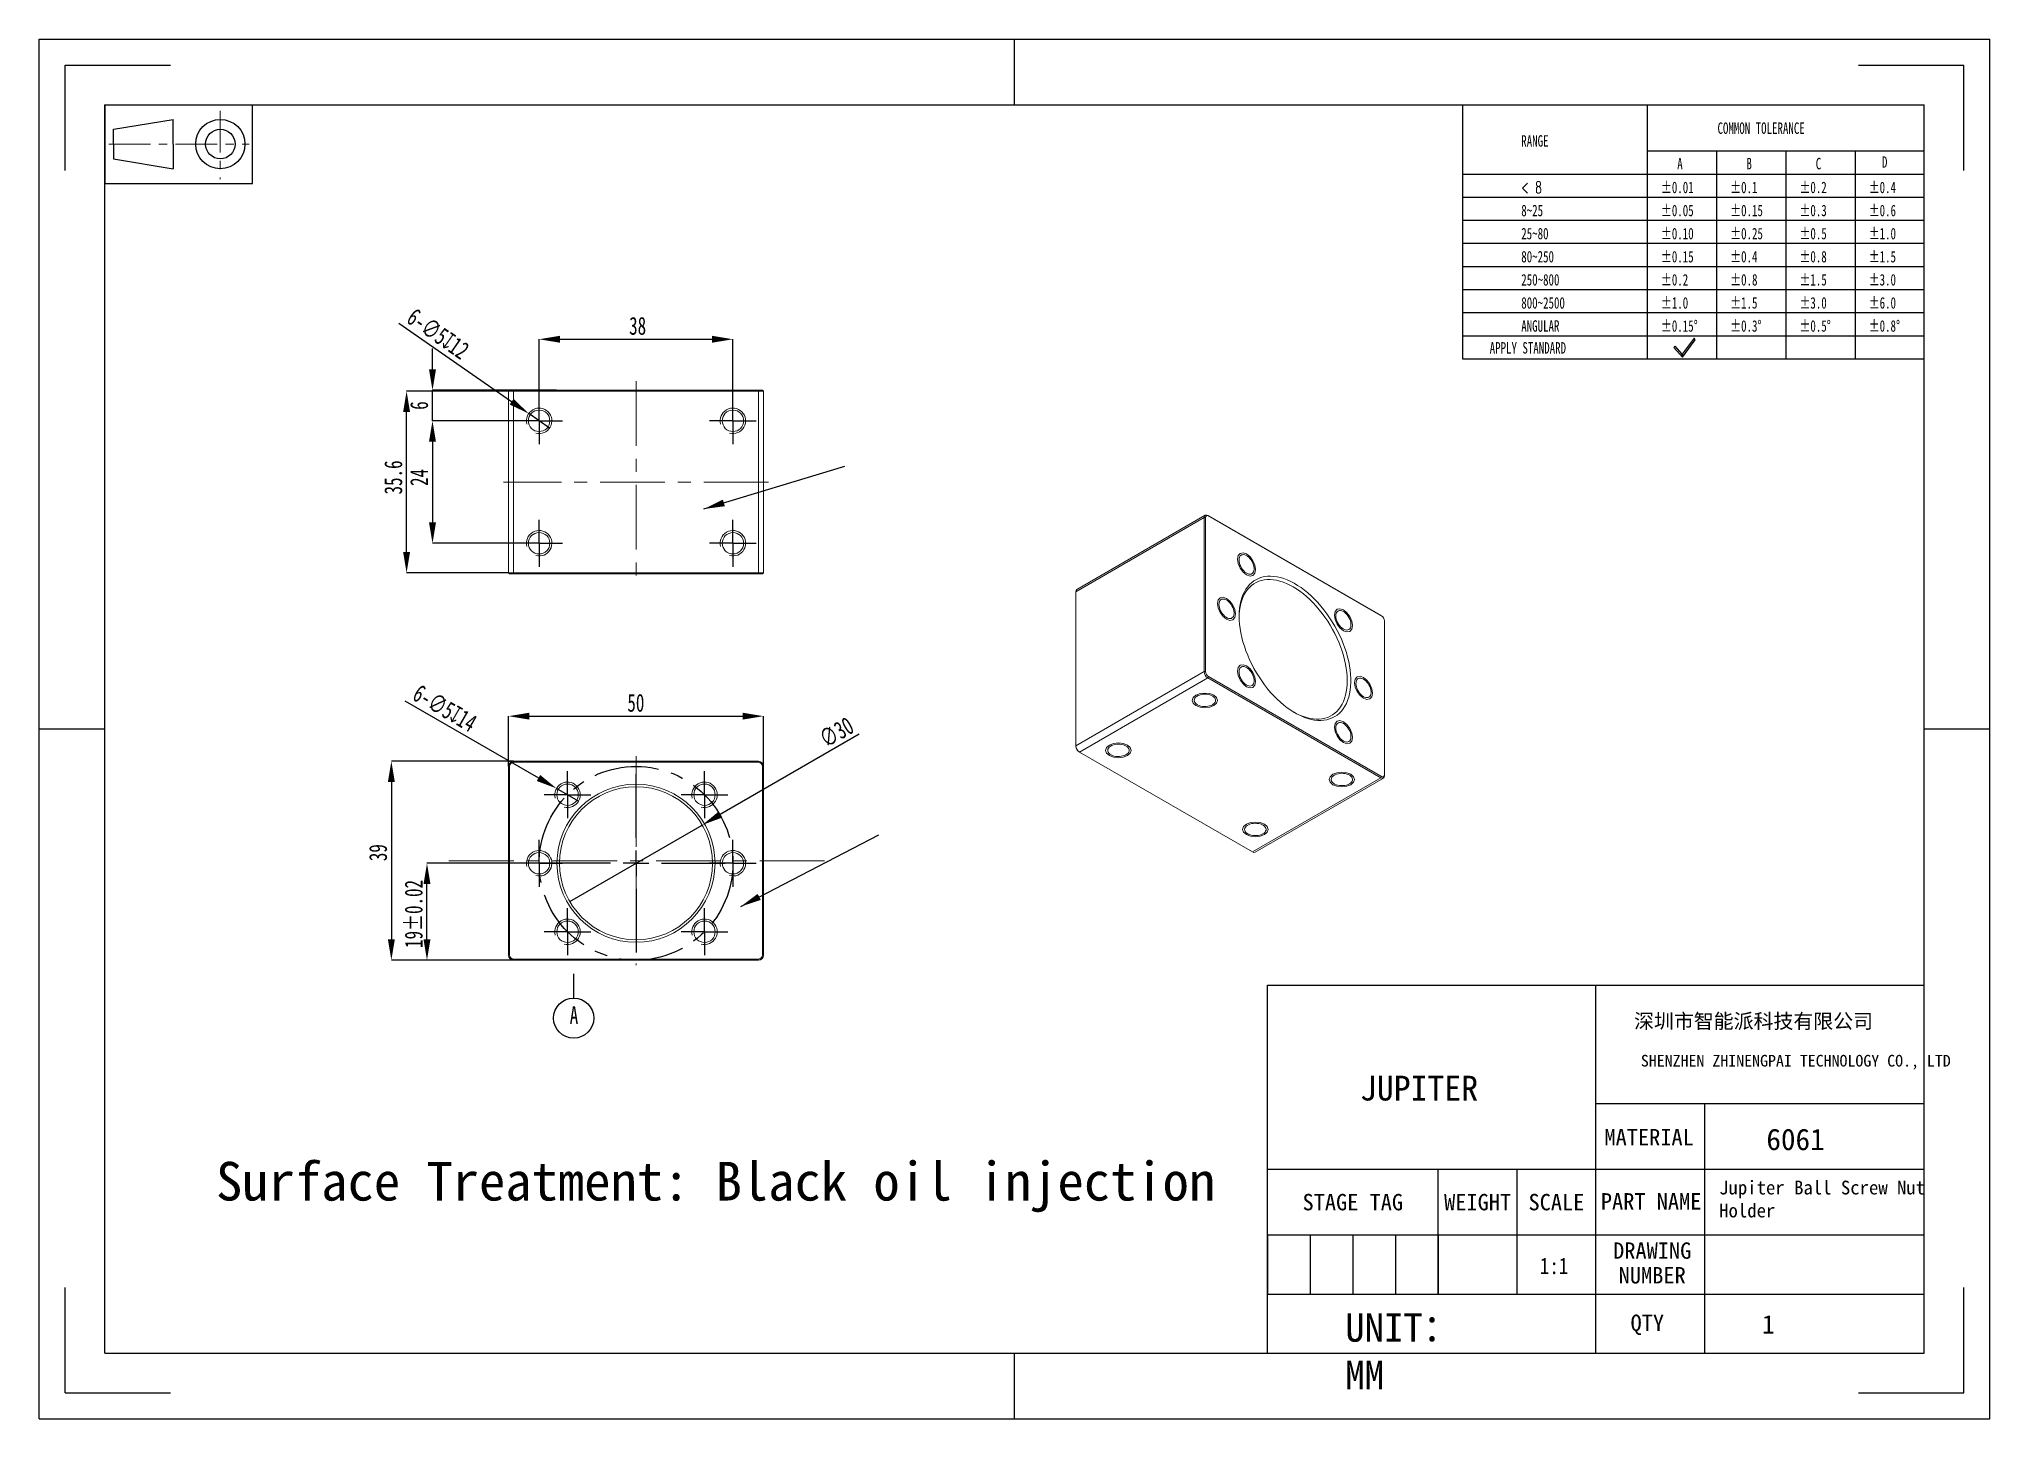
# Model space of a CAD drawing. Header units: millimetres. Extents: x 0 to 383, y 0 to 271.
import ezdxf

# ---------------------------------------------------------------- set-up
doc = ezdxf.new("R2010")
doc.units = ezdxf.units.MM
doc.header["$PDSIZE"] = -1
doc.linetypes.add('CENTER', pattern=[10.16, 6.35, -1.27, 1.27, -1.27])
doc.linetypes.add('CENTERX2', pattern=[20.32, 12.7, -2.54, 2.54, -2.54])
doc.layers.add('DEFAULT_1', color=7, linetype='CENTER', lineweight=18)
doc.layers.add('尺寸线层', color=3, linetype='Continuous', lineweight=18)
doc.layers.add('图框', color=7, linetype='Continuous')
doc.layers.add('细实线层', color=1, linetype='Continuous')
doc.styles.add('SLDTEXTSTYLE4', font='TXT', dxfattribs={"width": 0.7})
doc.styles.add('SLDTEXTSTYLE5', font='TXT', dxfattribs={"width": 0.642857, "bigfont": 'bigfont'})
doc.styles.add('TEXTSTYLE_2', font='')
doc.styles.add('TEXTSTYLE_3', font='')
doc.styles.get('TEXTSTYLE_2').set_extended_font_data('宋体')
doc.styles.get('TEXTSTYLE_3').set_extended_font_data('宋体')
doc.dimstyles.new('SLDDIMSTYLE0', dxfattribs={"dimtxt": 3.5, "dimasz": 4.08, "dimexe": 0, "dimexo": 0.0625, "dimgap": 0.875, "dimtad": 2, "dimdec": 1, "dimrnd": 1e-09, "dimzin": 12, "dimdsep": 46, "dimtxsty": 'SLDTEXTSTYLE4', "dimsah": 1, "dimcen": 0.09, "dimadec": 0, "dimazin": 3, "dimtfac": 1, "dimtdec": 1, "dimtofl": 0, "dimtmove": 0, "dimatfit": 3, "dimfxl": 1, "dimfrac": 2, "dimtolj": 1, "dimtzin": 12, "dimarcsym": 0})
doc.dimstyles.new('SLDDIMSTYLE1', dxfattribs={"dimtxt": 3.5, "dimasz": 4.08, "dimexe": 0, "dimexo": 0.0625, "dimgap": 0.875, "dimtad": 2, "dimrnd": 1e-09, "dimzin": 12, "dimdsep": 46, "dimtxsty": 'SLDTEXTSTYLE4', "dimsah": 1, "dimcen": 0.09, "dimadec": 0, "dimazin": 3, "dimtol": 1, "dimtp": 0.02, "dimtm": 0.02, "dimtfac": 1, "dimtmove": 0, "dimatfit": 0, "dimfxl": 1, "dimfrac": 2, "dimtolj": 1, "dimarcsym": 0})
doc.dimstyles.new('SLDDIMSTYLE2', dxfattribs={"dimtxt": 3.5, "dimasz": 4.08, "dimexe": 0, "dimexo": 0.0625, "dimgap": 0.875, "dimtad": 2, "dimdec": 1, "dimrnd": 1e-09, "dimzin": 12, "dimdsep": 46, "dimtxsty": 'SLDTEXTSTYLE4', "dimblk1": 'NONE', "dimsah": 1, "dimcen": 0, "dimadec": 0, "dimazin": 3, "dimtfac": 1, "dimtdec": 1, "dimtmove": 0, "dimatfit": 3, "dimldrblk": 'NONE', "dimfxl": 1, "dimfrac": 2, "dimtolj": 1, "dimtzin": 12, "dimarcsym": 0})
doc.dimstyles.new('SLDDIMSTYLE3', dxfattribs={"dimtxt": 3.5, "dimasz": 4.08, "dimexe": 0, "dimexo": 0.0625, "dimgap": 0.875, "dimtad": 2, "dimdec": 1, "dimrnd": 1e-09, "dimzin": 12, "dimdsep": 46, "dimtxsty": 'SLDTEXTSTYLE4', "dimblk1": 'NONE', "dimsah": 1, "dimcen": 0, "dimadec": 0, "dimazin": 3, "dimtfac": 1, "dimtdec": 1, "dimtmove": 0, "dimatfit": 3, "dimldrblk": 'NONE', "dimfxl": 1, "dimfrac": 2, "dimtolj": 1, "dimtzin": 12, "dimarcsym": 0})
doc.dimstyles.new('SLDDIMSTYLE5', dxfattribs={"dimtxt": 0.18, "dimasz": 4.08, "dimexe": 0, "dimexo": 0.0625, "dimgap": 0, "dimtad": 0, "dimtih": 1, "dimtoh": 1, "dimdec": 0, "dimrnd": 1e-09, "dimzin": 0, "dimdsep": 46, "dimtxsty": 'Standard', "dimsah": 1, "dimcen": 0.09, "dimadec": 0, "dimazin": 0, "dimtfac": 4.08, "dimtdec": 0, "dimtofl": 0, "dimtmove": 0, "dimatfit": 3, "dimfxl": 1, "dimfrac": 2, "dimtolj": 1, "dimtzin": 0, "dimarcsym": 0})
doc.dimstyles.new('SLDDIMSTYLE6', dxfattribs={"dimtxt": 3.5, "dimasz": 4.08, "dimexe": 0, "dimexo": 0.0625, "dimgap": 0.875, "dimtad": 2, "dimdec": 1, "dimrnd": 1e-09, "dimzin": 12, "dimdsep": 46, "dimtxsty": 'SLDTEXTSTYLE4', "dimsah": 1, "dimcen": 0.09, "dimadec": 0, "dimazin": 3, "dimtfac": 1, "dimtdec": 1, "dimtmove": 0, "dimatfit": 0, "dimfxl": 1, "dimfrac": 2, "dimtolj": 1, "dimtzin": 12, "dimarcsym": 0})

msp = doc.modelspace()

# ---------------------------------------------------------------- texts
at = {"attachment_point": 1}
for s, insert, char_height, width, style in [('COMMON TOLERANCE', (329.397, 254.223), 2.24599, 73.94176, 'SLDTEXTSTYLE4'), ('RANGE', (290.905, 251.722), 2.246, 22.05942, 'SLDTEXTSTYLE4'), ('A', (321.498, 247.278), 2.246, 3.245, 'SLDTEXTSTYLE4'), ('B', (335.084, 247.278), 2.246, 3.19312, 'SLDTEXTSTYLE4'), ('C', (348.67, 247.278), 2.246, 3.23085, 'SLDTEXTSTYLE4'), ('D', (361.654, 247.583), 2.246, 3.19312, 'SLDTEXTSTYLE4'), ('< 8', (290.905, 242.609), 2.246, 10.7794, 'SLDTEXTSTYLE5'), ('%%P0.01', (318.302, 242.609), 2.246, 15.72506, 'SLDTEXTSTYLE4'), ('%%P0.1', (331.888, 242.609), 2.246, 11.79144, 'SLDTEXTSTYLE4'), ('%%P0.2', (345.474, 242.609), 2.246, 13.41394, 'SLDTEXTSTYLE4'), ('%%P0.4', (359.06, 242.609), 2.246, 13.36206, 'SLDTEXTSTYLE4'), ('8~25', (290.905, 238.08), 2.246, 17.39473, 'SLDTEXTSTYLE4'), ('%%P0.05', (318.302, 238.08), 2.246, 17.34757, 'SLDTEXTSTYLE4'), ('%%P0.15', (331.888, 238.08), 2.246, 16.5599, 'SLDTEXTSTYLE4'), ('%%P0.3', (345.474, 238.08), 2.246, 13.41394, 'SLDTEXTSTYLE4'), ('%%P0.6', (359.06, 238.08), 2.246, 13.41394, 'SLDTEXTSTYLE4'), ('25~80', (290.905, 233.551), 2.246, 21.32836, 'SLDTEXTSTYLE4'), ('%%P0.10', (318.302, 233.551), 2.246, 15.77695, 'SLDTEXTSTYLE4'), ('%%P0.25', (331.888, 233.551), 2.246, 18.13052, 'SLDTEXTSTYLE4'), ('%%P0.5', (345.474, 233.551), 2.246, 13.41394, 'SLDTEXTSTYLE4'), ('%%P1.0', (359.06, 233.551), 2.246, 11.84332, 'SLDTEXTSTYLE4'), ('80~250', (290.905, 229.023), 2.246, 25.26198, 'SLDTEXTSTYLE4'), ('%%P0.15', (318.302, 229.023), 2.246, 16.5599, 'SLDTEXTSTYLE4'), ('%%P0.4', (331.888, 229.023), 2.246, 13.36206, 'SLDTEXTSTYLE4'), ('%%P0.8', (345.474, 229.023), 2.246, 13.41394, 'SLDTEXTSTYLE4'), ('%%P1.5', (359.06, 229.023), 2.246, 12.62627, 'SLDTEXTSTYLE4'), ('250~800', (290.905, 224.494), 2.246, 29.1956, 'SLDTEXTSTYLE4'), ('%%P0.2', (318.302, 224.494), 2.246, 13.41394, 'SLDTEXTSTYLE4'), ('%%P0.8', (331.888, 224.494), 2.246, 13.41394, 'SLDTEXTSTYLE4'), ('%%P1.5', (345.474, 224.494), 2.246, 12.62627, 'SLDTEXTSTYLE4'), ('%%P3.0', (359.06, 224.494), 2.246, 13.41394, 'SLDTEXTSTYLE4'), ('800~2500', (290.905, 219.966), 2.246, 33.12923, 'SLDTEXTSTYLE4'), ('%%P1.0', (318.302, 219.966), 2.246, 11.84332, 'SLDTEXTSTYLE4'), ('%%P1.5', (331.888, 219.966), 2.246, 12.62627, 'SLDTEXTSTYLE4'), ('%%P3.0', (345.474, 219.966), 2.246, 13.41394, 'SLDTEXTSTYLE4'), ('%%P6.0', (359.06, 219.966), 2.246, 13.41394, 'SLDTEXTSTYLE4'), ('ANGULAR', (290.905, 215.437), 2.246, 31.54446, 'SLDTEXTSTYLE4'), ('%%P0.15%%D', (318.302, 215.437), 2.246, 19.72472, 'SLDTEXTSTYLE4'), ('%%P0.3%%D', (331.888, 215.437), 2.246, 16.57876, 'SLDTEXTSTYLE4'), ('%%P0.5%%D', (345.474, 215.437), 2.246, 16.57876, 'SLDTEXTSTYLE4'), ('%%P0.8%%D', (359.06, 215.437), 2.246, 16.57876, 'SLDTEXTSTYLE4'), ('APPLY STANDARD', (284.712, 211.139), 2.24599, 64.56049, 'SLDTEXTSTYLE4')]:
    msp.add_mtext(s, dxfattribs=dict(at, insert=insert, char_height=char_height, width=width, style=style))
at = {"color": 7, "linetype": 'Continuous', "insert": (336.471, 79.437), "char_height": 2.86391, "width": 67.94821, "attachment_point": 2, "style": 'TEXTSTYLE_2'}
msp.add_mtext('深圳市智能派科技有限公司', dxfattribs=at)
at = {"color": 7, "linetype": 'Continuous', "attachment_point": 2, "line_spacing_factor": 0.9, "style": 'TEXTSTYLE_3'}
for s, insert, char_height, width in [('MATERIAL\\P ', (315.985, 56.855), 3.2212, 46.56486), ('STAGE TAG ', (257.86, 44.123), 3.2212, 38.95697), ('WEIGHT', (282.341, 44.123), 3.2212, 14.15588), ('SCALE', (297.803, 44.123), 3.2212, 14.15588), ('PART NAME', (316.378, 44.27), 3.2212, 26.98848), ('DRAWING NUMBER', (316.592, 34.615), 3.22125, 26.98848), ('QTY', (315.628, 20.463), 3.2212, 35.95561)]:
    msp.add_mtext(s, dxfattribs=dict(at, insert=insert, char_height=char_height, width=width))
at = {"insert": (294.56, 28.344), "char_height": 3.22125, "width": 7.72133, "attachment_point": 7}
msp.add_mtext('{\\W0.85;1:1}', dxfattribs=at)
at = {"layer": '尺寸线层', "attachment_point": 1}
for s, insert, char_height, width in [('SHENZHEN ZHINENGPAI TECHNOLOGY CO., LTD', (314.364, 71.383), 2.29113, 64.82652), ('JUPITER', (259.262, 67.301), 4.8671, 39.72038), ('6061', (338.987, 56.913), 4.2, 10.2), ('Surface Treatment: Black oil injection ', (34.889, 50.405), 7.58124, 206.37434), ('UNIT：MM', (256.376, 20.736), 5.5885, 21.66224)]:
    msp.add_mtext(s, dxfattribs=dict(at, insert=insert, char_height=char_height, width=width))
at = {"layer": '尺寸线层', "linetype": 'CENTERX2', "insert": (329.722, 46.718), "char_height": 3.6, "width": 45.60353, "attachment_point": 1}
msp.add_mtext('{\\H0.75x;Jupiter Ball Screw Nut Holder}', dxfattribs=at)
at = {"layer": '尺寸线层', "ltscale": 0.2, "insert": (338.124, 20.353), "char_height": 3.65, "width": 21.89288, "attachment_point": 1}
msp.add_mtext('1\\P\\P', dxfattribs=at)

# ---------------------------------------------------------------- blocks, each defined once
blk = doc.blocks.new('_D')
at = {"layer": 'Defpoints', "color": 0, "transparency": 16777216}
for p in [(142.26, 137.8), (92.26, 127.96), (142.26, 127.96)]:
    blk.add_point(p, dxfattribs=at)
at = {"layer": '图框', "color": 0, "lineweight": -2, "transparency": 16777216}
for p, q in [((92.26, 128.02), (92.26, 137.8)), ((96.34, 137.8), (138.18, 137.8)), ((142.26, 128.02), (142.26, 137.8))]:
    blk.add_line(p, q, dxfattribs=at)
at = {"layer": '图框', "color": 0, "transparency": 16777216}
for points in [[(96.34, 138.48), (96.34, 137.12), (92.26, 137.8)], [(138.18, 138.48), (138.18, 137.12), (142.26, 137.8)]]:
    blk.add_solid(points, dxfattribs=at)
at = {"layer": '图框', "color": 0, "transparency": 16777216, "insert": (117.23, 142.18), "char_height": 3.5, "attachment_point": 2, "style": 'SLDTEXTSTYLE4'}
blk.add_mtext('\\A1;50', dxfattribs=at)
blk = doc.blocks.new('_D_1')
at = {"layer": 'Defpoints', "color": 0, "transparency": 16777216}
for p in [(93.26, 128.96), (69.27, 89.96), (93.26, 89.96)]:
    blk.add_point(p, dxfattribs=at)
at = {"layer": '图框', "color": 0, "lineweight": -2, "transparency": 16777216}
for p, q in [((93.2, 128.96), (69.27, 128.96)), ((69.27, 124.88), (69.27, 94.04)), ((93.2, 89.96), (69.27, 89.96))]:
    blk.add_line(p, q, dxfattribs=at)
at = {"layer": '图框', "color": 0, "transparency": 16777216}
for points in [[(68.59, 124.88), (69.95, 124.88), (69.27, 128.96)], [(68.59, 94.04), (69.95, 94.04), (69.27, 89.96)]]:
    blk.add_solid(points, dxfattribs=at)
at = {"layer": '图框', "color": 0, "transparency": 16777216, "insert": (64.9, 111.04), "char_height": 3.5, "attachment_point": 2, "rotation": 90, "style": 'SLDTEXTSTYLE4'}
blk.add_mtext('\\A1;39', dxfattribs=at)
blk = doc.blocks.new('_D_2')
at = {"layer": 'Defpoints', "color": 0, "transparency": 16777216}
for p in [(76.26, 108.96), (99.76, 108.96), (93.26, 89.96)]:
    blk.add_point(p, dxfattribs=at)
at = {"layer": '细实线层', "color": 0, "lineweight": -2, "transparency": 16777216}
for p, q in [((99.7, 108.96), (76.26, 108.96)), ((76.26, 94.04), (76.26, 104.88)), ((93.2, 89.96), (76.26, 89.96))]:
    blk.add_line(p, q, dxfattribs=at)
at = {"layer": '细实线层', "color": 0, "transparency": 16777216}
for points in [[(75.58, 104.88), (76.94, 104.88), (76.26, 108.96)], [(75.58, 94.04), (76.94, 94.04), (76.26, 89.96)]]:
    blk.add_solid(points, dxfattribs=at)
at = {"layer": '细实线层', "color": 0, "transparency": 16777216, "insert": (71.89, 99.02), "char_height": 3.5, "attachment_point": 2, "rotation": 90, "style": 'SLDTEXTSTYLE4'}
blk.add_mtext('\\A1;19±0.02', dxfattribs=at)
blk = doc.blocks.new('_D_3')
at = {"layer": 'Defpoints', "color": 0, "transparency": 16777216}
for p in [(101.66, 123.64), (105.99, 121.14)]:
    blk.add_point(p, dxfattribs=at)
at = {"layer": '图框', "color": 0, "lineweight": -2, "transparency": 16777216}
for p, q in [((71.92, 140.81), (98.13, 125.68)), ((105.99, 121.14), (101.66, 123.64))]:
    blk.add_line(p, q, dxfattribs=at)
at = {"layer": '图框', "color": 0, "transparency": 16777216}
blk.add_solid([(98.47, 126.27), (97.79, 125.09), (101.66, 123.64)], dxfattribs=at)
at = {"layer": '图框', "color": 0, "transparency": 16777216, "insert": (74.91, 144.22), "char_height": 3.5, "attachment_point": 1, "rotation": 330, "style": 'SLDTEXTSTYLE4'}
blk.add_mtext('\\A1;6-∅5{\\fGDT;x}14', dxfattribs=at)
blk = doc.blocks.new('_NONE')
blk = doc.blocks.new('_D_4')
at = {"layer": 'Defpoints', "color": 0, "transparency": 16777216}
for p in [(130.25, 116.46), (104.27, 101.46)]:
    blk.add_point(p, dxfattribs=at)
at = {"layer": '图框', "color": 0, "lineweight": -2, "transparency": 16777216}
for p, q in [((161.06, 134.24), (133.79, 118.5)), ((104.27, 101.46), (130.25, 116.46))]:
    blk.add_line(p, q, dxfattribs=at)
at = {"layer": '图框', "color": 0, "transparency": 16777216}
blk.add_solid([(133.45, 119.08), (134.13, 117.91), (130.25, 116.46)], dxfattribs=at)
at = {"layer": '图框', "color": 0, "transparency": 16777216, "insert": (152.81, 134.53), "char_height": 3.5, "attachment_point": 1, "rotation": 30, "style": 'SLDTEXTSTYLE4'}
blk.add_mtext('\\A1;∅30', dxfattribs=at)
blk = doc.blocks.new('SW_CENTERMARKSYMBOL_0')
at = {"layer": '图框', "color": 0}
for p, q in [((0, 5), (0, 17.5)), ((-5, 0), (-17.5, 0)), ((0, 0), (-2.5, 0)), ((0, 0), (0, 2.5)), ((0, 0), (0, -2.5)), ((0, 0), (2.5, 0)), ((5, 0), (17.5, 0)), ((0, -5), (0, -17.5))]:
    blk.add_line(p, q, dxfattribs=at)
blk = doc.blocks.new('SW_CENTERMARKSYMBOL_1')
at = {"layer": '图框', "color": 0}
for p, q in [((0, 2.5), (0, 4.6)), ((-2.5, 0), (-4.6, 0)), ((0, 0), (-2.5, 0)), ((0, 0), (0, 2.5)), ((0, 0), (0, -2.5)), ((0, 0), (2.5, 0)), ((2.5, 0), (4.6, 0)), ((0, -2.5), (0, -4.6))]:
    blk.add_line(p, q, dxfattribs=at)
blk = doc.blocks.new('SW_CENTERMARKSYMBOL_2')
at = {"layer": '图框', "color": 0}
for p, q in [((0, 2.5), (0, 4.6)), ((-2.5, 0), (-4.6, 0)), ((0, 0), (-2.5, 0)), ((0, 0), (0, 2.5)), ((0, 0), (0, -2.5)), ((0, 0), (2.5, 0)), ((2.5, 0), (4.6, 0)), ((0, -2.5), (0, -4.6))]:
    blk.add_line(p, q, dxfattribs=at)
blk = doc.blocks.new('SW_CENTERMARKSYMBOL_3')
at = {"layer": '图框', "color": 0}
for p, q in [((0, 2.5), (0, 4.6)), ((-2.5, 0), (-4.6, 0)), ((0, 0), (-2.5, 0)), ((0, 0), (0, 2.5)), ((0, 0), (0, -2.5)), ((0, 0), (2.5, 0)), ((2.5, 0), (4.6, 0)), ((0, -2.5), (0, -4.6))]:
    blk.add_line(p, q, dxfattribs=at)
blk = doc.blocks.new('SW_CENTERMARKSYMBOL_4')
at = {"layer": '图框', "color": 0}
for p, q in [((0, 2.5), (0, 4.6)), ((-2.5, 0), (-4.6, 0)), ((0, 0), (-2.5, 0)), ((0, 0), (0, 2.5)), ((0, 0), (0, -2.5)), ((0, 0), (2.5, 0)), ((2.5, 0), (4.6, 0)), ((0, -2.5), (0, -4.6))]:
    blk.add_line(p, q, dxfattribs=at)
blk = doc.blocks.new('SW_CENTERMARKSYMBOL_5')
at = {"layer": '图框', "color": 0}
for p, q in [((0, 2.5), (0, 4.6)), ((-2.5, 0), (-4.6, 0)), ((0, 0), (-2.5, 0)), ((0, 0), (0, 2.5)), ((0, 0), (0, -2.5)), ((0, 0), (2.5, 0)), ((2.5, 0), (4.6, 0)), ((0, -2.5), (0, -4.6))]:
    blk.add_line(p, q, dxfattribs=at)
blk = doc.blocks.new('SW_CENTERMARKSYMBOL_6')
at = {"layer": '图框', "color": 0}
for p, q in [((0, 2.5), (0, 4.6)), ((-2.5, 0), (-4.6, 0)), ((0, 0), (-2.5, 0)), ((0, 0), (0, 2.5)), ((0, 0), (0, -2.5)), ((0, 0), (2.5, 0)), ((2.5, 0), (4.6, 0)), ((0, -2.5), (0, -4.6))]:
    blk.add_line(p, q, dxfattribs=at)
blk = doc.blocks.new('SW_DATUMTAG_0')
at = {"layer": '图框', "color": 0}
blk.add_line((0.77, 10.83), (0.77, 6.1), dxfattribs=at)
blk.add_circle((0.77, 2.17), 3.94, dxfattribs=at)
at = {"layer": '图框', "color": 0, "insert": (0, 4.51), "char_height": 3.5, "attachment_point": 1, "style": 'SLDTEXTSTYLE4'}
blk.add_mtext('A', dxfattribs=at)
blk = doc.blocks.new('_D_5')
at = {"layer": 'Defpoints', "color": 0, "transparency": 16777216}
for p in [(72.26, 201.51), (92.26, 201.51), (92.26, 165.91)]:
    blk.add_point(p, dxfattribs=at)
at = {"layer": '图框', "color": 0, "lineweight": -2, "transparency": 16777216}
for p, q in [((92.2, 201.51), (72.26, 201.51)), ((72.26, 169.99), (72.26, 197.43)), ((92.2, 165.91), (72.26, 165.91))]:
    blk.add_line(p, q, dxfattribs=at)
at = {"layer": '图框', "color": 0, "transparency": 16777216}
for points in [[(71.58, 197.43), (72.94, 197.43), (72.26, 201.51)], [(71.58, 169.99), (72.94, 169.99), (72.26, 165.91)]]:
    blk.add_solid(points, dxfattribs=at)
at = {"layer": '图框', "color": 0, "transparency": 16777216, "insert": (67.89, 184.61), "char_height": 3.5, "attachment_point": 2, "rotation": 90, "style": 'SLDTEXTSTYLE4'}
blk.add_mtext('\\A1;35.6', dxfattribs=at)
blk = doc.blocks.new('_D_6')
at = {"layer": 'Defpoints', "color": 0, "transparency": 16777216}
for p in [(136.26, 211.71), (98.26, 195.71), (136.26, 195.71)]:
    blk.add_point(p, dxfattribs=at)
at = {"layer": '图框', "color": 0, "lineweight": -2, "transparency": 16777216}
for p, q in [((98.26, 195.78), (98.26, 211.71)), ((102.34, 211.71), (132.18, 211.71)), ((136.26, 195.78), (136.26, 211.71))]:
    blk.add_line(p, q, dxfattribs=at)
at = {"layer": '图框', "color": 0, "transparency": 16777216}
for points in [[(102.34, 212.39), (102.34, 211.03), (98.26, 211.71)], [(132.18, 212.39), (132.18, 211.03), (136.26, 211.71)]]:
    blk.add_solid(points, dxfattribs=at)
at = {"layer": '图框', "color": 0, "transparency": 16777216, "insert": (117.58, 216.09), "char_height": 3.5, "attachment_point": 2, "style": 'SLDTEXTSTYLE4'}
blk.add_mtext('\\A1;38', dxfattribs=at)
blk = doc.blocks.new('_D_7')
at = {"layer": 'Defpoints', "color": 0, "transparency": 16777216}
for p in [(98.26, 195.71), (77.34, 171.71), (98.26, 171.71)]:
    blk.add_point(p, dxfattribs=at)
at = {"layer": '图框', "color": 0, "lineweight": -2, "transparency": 16777216}
for p, q in [((98.2, 195.71), (77.34, 195.71)), ((77.34, 191.63), (77.34, 175.79)), ((98.2, 171.71), (77.34, 171.71))]:
    blk.add_line(p, q, dxfattribs=at)
at = {"layer": '图框', "color": 0, "transparency": 16777216}
for points in [[(76.66, 191.63), (78.02, 191.63), (77.34, 195.71)], [(76.66, 175.79), (78.02, 175.79), (77.34, 171.71)]]:
    blk.add_solid(points, dxfattribs=at)
at = {"layer": '图框', "color": 0, "transparency": 16777216, "insert": (72.96, 184.61), "char_height": 3.5, "attachment_point": 2, "rotation": 90, "style": 'SLDTEXTSTYLE4'}
blk.add_mtext('\\A1;24', dxfattribs=at)
blk = doc.blocks.new('_D_8')
at = {"layer": 'Defpoints', "color": 0, "transparency": 16777216}
for p in [(96.21, 197.14), (100.31, 194.28)]:
    blk.add_point(p, dxfattribs=at)
at = {"layer": '图框', "color": 0, "lineweight": -2, "transparency": 16777216}
for p, q in [((70.75, 214.89), (92.86, 199.48)), ((100.31, 194.28), (96.21, 197.14))]:
    blk.add_line(p, q, dxfattribs=at)
at = {"layer": '图框', "color": 0, "transparency": 16777216}
blk.add_solid([(93.25, 200.03), (92.47, 198.92), (96.21, 197.14)], dxfattribs=at)
at = {"layer": '图框', "color": 0, "transparency": 16777216, "insert": (74.01, 218.04), "char_height": 3.5, "attachment_point": 1, "rotation": 325.1302, "style": 'SLDTEXTSTYLE4'}
blk.add_mtext('\\A1;6-∅5{\\fGDT;x}12', dxfattribs=at)
blk = doc.blocks.new('_D_9')
at = {"layer": 'Defpoints', "color": 0, "transparency": 16777216}
for p in [(77.34, 201.71), (101.73, 201.71), (98.26, 195.71)]:
    blk.add_point(p, dxfattribs=at)
at = {"layer": '图框', "color": 0, "lineweight": -2, "transparency": 16777216}
for p, q in [((77.34, 205.79), (77.34, 209.87)), ((101.66, 201.71), (77.34, 201.71)), ((77.34, 195.71), (77.34, 201.71)), ((98.2, 195.71), (77.34, 195.71)), ((77.34, 191.63), (77.34, 187.55))]:
    blk.add_line(p, q, dxfattribs=at)
at = {"layer": '图框', "color": 0, "transparency": 16777216}
for points in [[(76.66, 205.79), (78.02, 205.79), (77.34, 201.71)], [(76.66, 191.63), (78.02, 191.63), (77.34, 195.71)]]:
    blk.add_solid(points, dxfattribs=at)
at = {"layer": '图框', "color": 0, "transparency": 16777216, "insert": (72.96, 198.71), "char_height": 3.5, "attachment_point": 2, "rotation": 90, "style": 'SLDTEXTSTYLE4'}
blk.add_mtext('\\A1;6', dxfattribs=at)
blk = doc.blocks.new('SW_CENTERMARKSYMBOL_7')
at = {"layer": '图框', "color": 0}
for p, q in [((0, 2.5), (0, 4.6)), ((-2.5, 0), (-4.6, 0)), ((0, 0), (-2.5, 0)), ((0, 0), (0, 2.5)), ((0, 0), (0, -2.5)), ((0, 0), (2.5, 0)), ((2.5, 0), (4.6, 0)), ((0, -2.5), (0, -4.6))]:
    blk.add_line(p, q, dxfattribs=at)
blk = doc.blocks.new('SW_CENTERMARKSYMBOL_8')
at = {"layer": '图框', "color": 0}
for p, q in [((0, 2.5), (0, 4.6)), ((-2.5, 0), (-4.6, 0)), ((0, 0), (-2.5, 0)), ((0, 0), (0, 2.5)), ((0, 0), (0, -2.5)), ((0, 0), (2.5, 0)), ((2.5, 0), (4.6, 0)), ((0, -2.5), (0, -4.6))]:
    blk.add_line(p, q, dxfattribs=at)
blk = doc.blocks.new('SW_CENTERMARKSYMBOL_9')
at = {"layer": '图框', "color": 0}
for p, q in [((0, 2.5), (0, 4.6)), ((-2.5, 0), (-4.6, 0)), ((0, 0), (-2.5, 0)), ((0, 0), (0, 2.5)), ((0, 0), (0, -2.5)), ((0, 0), (2.5, 0)), ((2.5, 0), (4.6, 0)), ((0, -2.5), (0, -4.6))]:
    blk.add_line(p, q, dxfattribs=at)
blk = doc.blocks.new('SW_CENTERMARKSYMBOL_10')
at = {"layer": '图框', "color": 0}
for p, q in [((0, 2.5), (0, 4.6)), ((-2.5, 0), (-4.6, 0)), ((0, 0), (-2.5, 0)), ((0, 0), (0, 2.5)), ((0, 0), (0, -2.5)), ((0, 0), (2.5, 0)), ((2.5, 0), (4.6, 0)), ((0, -2.5), (0, -4.6))]:
    blk.add_line(p, q, dxfattribs=at)
blk = doc.blocks.new('96_1')
at = {"color": 7, "linetype": 'Continuous'}
for p, q in [((-11.25, 6), (-11.25, -6)), ((11.25, -6), (11.25, 6)), ((-9.93, 2.25), (-0.82, 3.75)), ((-0.82, 0), (-0.82, 3.75)), ((-9.93, 0), (-9.93, 2.25)), ((-9.93, 0), (-9.93, -2.25)), ((-0.82, 0), (-0.82, -3.75)), ((-9.93, -2.25), (-0.82, -3.75)), ((-11.25, -6), (11.25, -6))]:
    blk.add_line(p, q, dxfattribs=at)
for radius in [3.75, 2.25]:
    blk.add_circle((6.34, 0), radius, dxfattribs=at)
at = {"layer": 'DEFAULT_1', "color": 1, "linetype": 'CENTER'}
for p, q in [((6.34, 5.05), (6.34, -5.36)), ((-10.64, 0), (10.74, 0))]:
    blk.add_line(p, q, dxfattribs=at)

# ---------------------------------------------------------------- dimensions: what is measured, and where the dimension line sits
at = {"layer": '图框', "color": 3}
for p1, p2, text, picture, middle in [((100.313, 194.284), (96.21, 197.143), '6-<>{\\fGDT;x}12', '_D_8', (78.03, 209.811)), ((105.992, 121.141), (101.661, 123.641), '6-<>{\\fGDT;x}14', '_D_3', (79.612, 136.371))]:
    dim = msp.add_diameter_dim_2p(p1=p1, p2=p2, text=text, dimstyle='SLDDIMSTYLE2', dxfattribs=at)
    dim.commit()
    dim.dimension.update_dxf_attribs({"geometry": picture, "text_midpoint": middle, "dimtype": 163})
dim = msp.add_linear_dim(base=(136.262, 211.713), p1=(98.262, 195.713), p2=(136.262, 195.713), dimstyle='SLDDIMSTYLE0', dxfattribs=at)
dim.commit()
dim.dimension.update_dxf_attribs({"geometry": '_D_6', "text_midpoint": (117.58, 211.713), "dimtype": 160})
for base, p1, p2, angle, dimstyle, picture, middle in [((77.338, 201.713), (98.262, 195.713), (101.727, 201.713), 90, 'SLDDIMSTYLE6', '_D_9', (77.338, 198.713)), ((72.263, 201.513), (92.262, 165.913), (92.262, 201.513), 90, 'SLDDIMSTYLE0', '_D_5', (72.263, 184.61)), ((77.338, 171.713), (98.262, 195.713), (98.262, 171.713), 90, 'SLDDIMSTYLE0', '_D_7', (77.338, 184.61)), ((142.262, 137.803), (92.262, 127.956), (142.262, 127.956), 0, 'SLDDIMSTYLE0', '_D', (117.233, 137.803)), ((69.272, 89.956), (93.262, 128.956), (93.262, 89.956), 90, 'SLDDIMSTYLE0', '_D_1', (69.272, 111.042))]:
    dim = msp.add_linear_dim(base=base, p1=p1, p2=p2, angle=angle, dimstyle=dimstyle, dxfattribs=at)
    dim.commit()
    dim.dimension.update_dxf_attribs({"geometry": picture, "text_midpoint": middle, "dimtype": 160})
dim = msp.add_diameter_dim_2p(p1=(104.271, 101.456), p2=(130.252, 116.456), dimstyle='SLDDIMSTYLE3', dxfattribs=at)
dim.commit()
dim.dimension.update_dxf_attribs({"geometry": '_D_4', "text_midpoint": (157.653, 132.276), "dimtype": 163})
at = {"layer": '细实线层'}
dim = msp.add_linear_dim(base=(76.262, 108.956), p1=(93.262, 89.956), p2=(99.762, 108.956), angle=90, dimstyle='SLDDIMSTYLE1', dxfattribs=at)
dim.commit()
dim.dimension.update_dxf_attribs({"geometry": '_D_2', "text_midpoint": (76.262, 99.025), "dimtype": 160})

# ---------------------------------------------------------------- linework, layer by layer
at = {"color": 7, "linetype": 'Continuous'}
for p, q in [((0.16, -0.008), (0.16, 270.577)), ((0.16, 270.577), (382.844, 270.577)), ((191.502, 257.692), (191.502, 270.577)), ((382.844, -0.008), (382.844, 270.577)), ((5.314, 244.807), (5.314, 265.423)), ((5.314, 265.423), (25.93, 265.423)), ((357.074, 265.423), (377.69, 265.423)), ((377.69, 244.807), (377.69, 265.423)), ((13.045, 12.877), (13.045, 257.692)), ((13.045, 257.692), (369.959, 257.692)), ((369.959, 12.877), (369.959, 257.692)), ((0.16, 135.285), (13.045, 135.285)), ((369.959, 135.285), (382.844, 135.285)), ((5.314, 5.146), (5.314, 25.762)), ((377.69, 5.146), (377.69, 25.762)), ((13.045, 12.877), (369.959, 12.877)), ((191.502, -0.008), (191.502, 12.877)), ((5.314, 5.146), (25.93, 5.146)), ((357.074, 5.146), (377.69, 5.146)), ((0.16, -0.008), (382.844, -0.008))]:
    msp.add_line(p, q, dxfattribs=at)
for p, q in [((279.386, 257.692), (279.386, 207.877)), ((315.615, 257.692), (315.615, 207.877)), ((315.615, 248.635), (369.959, 248.635)), ((329.201, 248.635), (329.201, 207.877)), ((342.787, 248.635), (342.787, 207.877)), ((356.373, 248.635), (356.373, 207.877)), ((279.386, 244.106), (369.959, 244.106)), ((279.386, 239.577), (369.959, 239.577)), ((279.386, 235.049), (369.959, 235.049)), ((279.386, 230.52), (369.959, 230.52)), ((279.386, 225.992), (369.959, 225.992)), ((279.386, 221.463), (369.959, 221.463)), ((279.386, 216.934), (369.959, 216.934)), ((279.386, 212.406), (369.959, 212.406)), ((324.817, 211.938), (322.486, 208.776)), ((322.514, 208.204), (325, 211.576)), ((325, 211.576), (324.817, 211.938)), ((279.386, 207.877), (369.959, 207.877)), ((321.086, 210.331), (320.817, 210.088)), ((320.817, 210.088), (322.514, 208.204)), ((322.486, 208.776), (321.086, 210.331)), ((322.514, 208.204), (322.486, 208.776)), ((322.486, 208.776), (322.514, 208.204))]:
    msp.add_line(p, q)
at = {"color": 7, "linetype": 'Continuous', "lineweight": 15}
for p, q in [((92.462, 201.713), (92.262, 201.513)), ((93.262, 201.513), (92.262, 201.513)), ((92.262, 165.913), (92.262, 201.513)), ((92.462, 201.713), (93.262, 201.713)), ((93.262, 201.713), (93.262, 201.513)), ((93.262, 201.713), (141.262, 201.713)), ((93.262, 201.513), (93.262, 165.913)), ((141.262, 201.513), (93.262, 201.513)), ((141.262, 201.513), (141.262, 201.713)), ((141.262, 201.713), (142.062, 201.713)), ((141.262, 165.913), (141.262, 201.513)), ((142.262, 201.513), (141.262, 201.513)), ((142.262, 201.513), (142.062, 201.713)), ((142.262, 201.513), (142.262, 165.913)), ((228.706, 176.741), (203.533, 162.209)), ((228.913, 177.199), (203.74, 162.667)), ((228.706, 146.529), (228.706, 176.741)), ((228.988, 176.741), (228.706, 176.741)), ((228.988, 176.741), (228.988, 146.529)), ((229.554, 177.068), (229.413, 177.15)), ((229.413, 177.15), (263.354, 157.556)), ((263.495, 157.474), (229.554, 177.068)), ((92.262, 165.913), (93.262, 165.913)), ((92.262, 165.913), (92.462, 165.713)), ((93.262, 165.713), (92.462, 165.713)), ((93.262, 165.913), (93.262, 165.713)), ((93.262, 165.913), (141.262, 165.913)), ((141.262, 165.713), (93.262, 165.713)), ((141.262, 165.713), (141.262, 165.913)), ((141.262, 165.913), (142.262, 165.913)), ((142.062, 165.713), (141.262, 165.713)), ((142.062, 165.713), (142.262, 165.913)), ((203.533, 162.209), (203.533, 131.997)), ((263.354, 157.556), (263.495, 157.474)), ((264.061, 126.283), (264.061, 156.495)), ((203.533, 131.997), (228.706, 146.529)), ((228.988, 146.529), (228.706, 146.529)), ((229.554, 145.55), (229.413, 145.305)), ((229.554, 145.55), (263.495, 125.956)), ((229.413, 145.305), (204.24, 130.773)), ((263.354, 125.711), (229.413, 145.305)), ((203.533, 131.997), (203.533, 131.834)), ((204.24, 130.773), (204.098, 130.854)), ((204.24, 130.773), (238.181, 111.179)), ((92.462, 127.956), (92.262, 127.956)), ((92.262, 90.956), (92.262, 127.956)), ((92.462, 127.956), (92.462, 90.956)), ((93.262, 128.756), (93.262, 128.956)), ((93.262, 128.956), (141.262, 128.956)), ((141.262, 128.756), (93.262, 128.756)), ((141.262, 128.956), (141.262, 128.756)), ((142.062, 90.956), (142.062, 127.956)), ((142.262, 127.956), (142.062, 127.956)), ((142.262, 127.956), (142.262, 90.956)), ((238.181, 111.179), (263.354, 125.711)), ((238.681, 111.129), (263.854, 125.661)), ((263.354, 125.711), (263.495, 125.956)), ((264.061, 126.119), (264.061, 126.283)), ((92.462, 90.956), (92.262, 90.956)), ((93.262, 90.156), (141.262, 90.156)), ((93.262, 90.156), (93.262, 89.956)), ((141.262, 89.956), (93.262, 89.956)), ((141.262, 89.956), (141.262, 90.156)), ((142.262, 90.956), (142.062, 90.956))]:
    msp.add_line(p, q, dxfattribs=at)
at = {"color": 2, "linetype": 'Continuous'}
for p, q in [((241.109, 48.955), (241.109, 85.033)), ((241.109, 48.955), (241.109, 85.033)), ((241.109, 85.033), (305.534, 85.033)), ((305.534, 36.07), (305.534, 85.033)), ((305.534, 61.84), (305.534, 85.033)), ((305.534, 85.033), (369.959, 85.033)), ((305.534, 48.955), (305.534, 85.033)), ((369.959, 61.84), (369.959, 85.033)), ((305.534, 61.84), (369.959, 61.84)), ((326.824, 61.84), (326.824, 12.877)), ((369.959, 36.07), (369.959, 61.84)), ((241.109, 12.877), (241.109, 48.955)), ((241.109, 48.955), (305.534, 48.955)), ((241.109, 36.07), (241.109, 48.955)), ((241.109, 48.955), (274.61, 48.955)), ((274.61, 36.07), (274.61, 48.955)), ((274.61, 36.07), (274.61, 48.955)), ((274.61, 48.955), (305.534, 48.955)), ((290.072, 36.07), (290.072, 48.955)), ((305.534, 48.955), (369.959, 48.955)), ((305.534, 36.07), (305.534, 48.955)), ((241.109, 24.474), (241.109, 36.07)), ((241.109, 36.07), (274.61, 36.07)), ((241.109, 36.07), (274.61, 36.07)), ((241.109, 36.07), (274.61, 36.07)), ((241.109, 36.07), (241.109, 24.474)), ((249.484, 36.07), (249.484, 24.474)), ((257.86, 36.07), (257.86, 24.474)), ((266.235, 36.07), (266.235, 24.474)), ((274.61, 24.474), (274.61, 36.07)), ((274.61, 24.474), (274.61, 36.07)), ((274.61, 36.07), (305.534, 36.07)), ((274.61, 36.07), (305.534, 36.07)), ((274.61, 36.07), (274.61, 24.474)), ((290.072, 24.474), (290.072, 36.07)), ((305.534, 12.877), (305.534, 36.07)), ((305.534, 36.07), (369.959, 36.07)), ((305.534, 36.07), (369.959, 36.07)), ((305.534, 24.474), (305.534, 36.07)), ((369.959, 12.877), (369.959, 36.07)), ((241.109, 12.877), (241.109, 24.474)), ((241.109, 24.474), (305.534, 24.474)), ((241.109, 24.474), (274.61, 24.474)), ((241.109, 24.474), (274.61, 24.474)), ((274.61, 24.474), (305.534, 24.474)), ((305.534, 12.877), (305.534, 24.474)), ((305.534, 24.474), (369.959, 24.474)), ((138.029, 12.877), (168.953, 12.877)), ((168.953, 12.877), (189.569, 12.877)), ((189.569, 12.877), (220.493, 12.877)), ((220.493, 12.877), (241.109, 12.877)), ((241.109, 12.877), (305.534, 12.877)), ((305.534, 12.877), (369.959, 12.877))]:
    msp.add_line(p, q, dxfattribs=at)
at = {"color": 7, "linetype": 'Continuous', "lineweight": 0, "flags": 128}
for points in [[(235.257, 168.579), (235.391, 169.282), (235.775, 169.723), (236.348, 169.835), (237.025, 169.6), (237.701, 169.054), (238.275, 168.28), (238.658, 167.397), (238.792, 166.538), (238.658, 165.834), (238.275, 165.393), (237.701, 165.282), (237.025, 165.517), (236.348, 166.063), (235.775, 166.836), (235.391, 167.72), (235.257, 168.579)], [(231.322, 159.88), (231.456, 160.584), (231.84, 161.025), (232.413, 161.136), (233.09, 160.901), (233.766, 160.355), (234.34, 159.581), (234.723, 158.698), (234.857, 157.839), (234.723, 157.136), (234.34, 156.695), (233.766, 156.583), (233.09, 156.818), (232.413, 157.364), (231.84, 158.138), (231.456, 159.021), (231.322, 159.88)], [(254.257, 157.61), (254.391, 158.314), (254.775, 158.755), (255.348, 158.866), (256.025, 158.631), (256.701, 158.085), (257.275, 157.312), (257.658, 156.428), (257.792, 155.569), (257.658, 154.866), (257.275, 154.425), (256.701, 154.313), (256.025, 154.548), (255.348, 155.094), (254.775, 155.868), (254.391, 156.751), (254.257, 157.61)], [(235.257, 146.638), (235.391, 147.342), (235.775, 147.783), (236.348, 147.894), (237.025, 147.659), (237.701, 147.113), (238.275, 146.34), (238.658, 145.456), (238.792, 144.597), (238.658, 143.894), (238.275, 143.453), (237.701, 143.341), (237.025, 143.576), (236.348, 144.122), (235.775, 144.896), (235.391, 145.779), (235.257, 146.638)], [(258.192, 144.368), (258.326, 145.072), (258.71, 145.513), (259.283, 145.624), (259.96, 145.389), (260.636, 144.843), (261.21, 144.07), (261.593, 143.186), (261.727, 142.327), (261.593, 141.624), (261.21, 141.183), (260.636, 141.071), (259.96, 141.306), (259.283, 141.852), (258.71, 142.626), (258.326, 143.509), (258.192, 144.368)], [(230.615, 139.876), (229.804, 139.563), (228.847, 139.453), (227.89, 139.563), (227.079, 139.876), (226.537, 140.344), (226.347, 140.896), (226.537, 141.448), (227.079, 141.917), (227.89, 142.229), (228.847, 142.339), (229.804, 142.229), (230.615, 141.917), (231.157, 141.448), (231.347, 140.896), (231.157, 140.344), (230.615, 139.876)], [(254.257, 135.67), (254.391, 136.373), (254.775, 136.814), (255.348, 136.926), (256.025, 136.691), (256.701, 136.145), (257.275, 135.371), (257.658, 134.488), (257.792, 133.629), (257.658, 132.925), (257.275, 132.484), (256.701, 132.373), (256.025, 132.608), (255.348, 133.154), (254.775, 133.927), (254.391, 134.811), (254.257, 135.67)], [(213.644, 130.079), (212.833, 129.766), (211.876, 129.656), (210.92, 129.766), (210.109, 130.079), (209.567, 130.547), (209.376, 131.099), (209.567, 131.651), (210.109, 132.12), (210.92, 132.433), (211.876, 132.542), (212.833, 132.433), (213.644, 132.12), (214.186, 131.651), (214.376, 131.099), (214.186, 130.547), (213.644, 130.079)], [(257.485, 124.364), (256.674, 124.051), (255.717, 123.941), (254.76, 124.051), (253.949, 124.364), (253.407, 124.832), (253.217, 125.384), (253.407, 125.937), (253.949, 126.405), (254.76, 126.718), (255.717, 126.828), (256.674, 126.718), (257.485, 126.405), (258.027, 125.937), (258.217, 125.384), (258.027, 124.832), (257.485, 124.364)], [(240.514, 114.567), (239.703, 114.254), (238.746, 114.144), (237.79, 114.254), (236.979, 114.567), (236.437, 115.035), (236.246, 115.587), (236.437, 116.14), (236.979, 116.608), (237.79, 116.921), (238.746, 117.031), (239.703, 116.921), (240.514, 116.608), (241.056, 116.14), (241.246, 115.587), (241.056, 115.035), (240.514, 114.567)]]:
    msp.add_lwpolyline(points, dxfattribs=at)
at = {"color": 7, "linetype": 'Continuous', "lineweight": 15, "flags": 128}
for points in [[(235.54, 168.415), (235.561, 168.113), (235.625, 167.795), (235.728, 167.47), (235.869, 167.148), (236.044, 166.837), (236.246, 166.548), (236.471, 166.287), (236.712, 166.063), (236.962, 165.881), (237.213, 165.748), (237.459, 165.668), (237.693, 165.641), (237.908, 165.67), (238.097, 165.753), (238.255, 165.888), (238.378, 166.071), (238.462, 166.297), (238.504, 166.559), (238.504, 166.849), (238.462, 167.161), (238.378, 167.483), (238.255, 167.808), (238.097, 168.126), (237.908, 168.427), (237.693, 168.703), (237.459, 168.947), (237.213, 169.15), (236.962, 169.308), (236.712, 169.415), (236.471, 169.469), (236.246, 169.468), (236.044, 169.412), (235.869, 169.302), (235.728, 169.143), (235.625, 168.938), (235.561, 168.693), (235.54, 168.415)], [(235.564, 157.431), (235.586, 158.205), (235.649, 158.953), (235.755, 159.669), (235.902, 160.353), (236.09, 161.001), (236.319, 161.61), (236.587, 162.179), (236.894, 162.705), (237.238, 163.187), (237.618, 163.621), (238.032, 164.007), (238.479, 164.343), (238.958, 164.628), (239.465, 164.86), (240, 165.04), (240.56, 165.165), (241.143, 165.236), (241.747, 165.252), (242.37, 165.214), (243.008, 165.121), (243.661, 164.974), (244.324, 164.773), (244.996, 164.519), (245.673, 164.213), (246.354, 163.857), (247.036, 163.451), (247.715, 162.998), (248.391, 162.498), (249.058, 161.955), (249.716, 161.369), (250.362, 160.744), (250.993, 160.081), (251.606, 159.384), (252.2, 158.654), (252.772, 157.896), (253.32, 157.111), (253.842, 156.303), (254.335, 155.475), (254.798, 154.63), (255.229, 153.771), (255.626, 152.902), (255.988, 152.026), (256.313, 151.146), (256.601, 150.266), (256.849, 149.39), (257.058, 148.52), (257.226, 147.66), (257.353, 146.813), (257.437, 145.983), (257.48, 145.173), (257.48, 144.386), (257.437, 143.625), (257.353, 142.892), (257.226, 142.192), (257.058, 141.526), (256.849, 140.897), (256.601, 140.307), (256.313, 139.76), (255.988, 139.256), (255.626, 138.798), (255.229, 138.387), (254.798, 138.026), (254.335, 137.716), (253.842, 137.457), (253.32, 137.251), (252.772, 137.098), (252.2, 137), (251.606, 136.956), (250.993, 136.967), (250.362, 137.033), (249.716, 137.153), (249.058, 137.327), (248.391, 137.555), (247.715, 137.835), (247.036, 138.166), (246.354, 138.547), (245.673, 138.977), (244.996, 139.454), (244.324, 139.976), (243.661, 140.541), (243.008, 141.146), (242.37, 141.791), (241.747, 142.471), (241.143, 143.185), (240.56, 143.929), (240, 144.701), (239.465, 145.498), (238.958, 146.316), (238.479, 147.153), (238.032, 148.006), (237.618, 148.87), (237.238, 149.743), (236.894, 150.621), (236.587, 151.501), (236.319, 152.38), (236.09, 153.254), (235.902, 154.119), (235.755, 154.973), (235.649, 155.811), (235.586, 156.632), (235.564, 157.431)], [(246.345, 138.553), (246.837, 138.291), (247.5, 137.981), (248.159, 137.721), (248.809, 137.514), (249.449, 137.359), (250.076, 137.258), (250.687, 137.21), (251.281, 137.217), (251.854, 137.277), (252.406, 137.392), (252.932, 137.559), (253.432, 137.78), (253.903, 138.052), (254.344, 138.374), (254.752, 138.747), (255.127, 139.167), (255.466, 139.633), (255.768, 140.144), (256.033, 140.698), (256.259, 141.291), (256.444, 141.923), (256.59, 142.59), (256.694, 143.29), (256.757, 144.02), (256.778, 144.777), (256.757, 145.558), (256.694, 146.36), (256.59, 147.18), (256.444, 148.015), (256.259, 148.861), (256.033, 149.715), (255.768, 150.574), (255.466, 151.435), (255.127, 152.293), (254.752, 153.145), (254.344, 153.989), (253.903, 154.821), (253.432, 155.637), (252.932, 156.434), (252.406, 157.21), (251.854, 157.96), (251.281, 158.683), (250.687, 159.375), (250.076, 160.034), (249.449, 160.656), (248.809, 161.24), (248.159, 161.783), (247.5, 162.284), (246.837, 162.739), (246.171, 163.148), (245.505, 163.508), (244.842, 163.819), (244.184, 164.078), (243.533, 164.286), (242.893, 164.44), (242.267, 164.542), (241.655, 164.589), (241.061, 164.583), (240.488, 164.522), (239.937, 164.408), (239.41, 164.24), (238.91, 164.02), (238.439, 163.748), (237.999, 163.425), (237.59, 163.053), (237.216, 162.632), (236.876, 162.166), (236.574, 161.655), (236.309, 161.102), (236.084, 160.508), (235.898, 159.876), (235.752, 159.209), (235.648, 158.509), (235.585, 157.78), (235.566, 157.224)], [(231.605, 159.717), (231.626, 159.415), (231.69, 159.097), (231.793, 158.772), (231.934, 158.449), (232.109, 158.139), (232.311, 157.849), (232.536, 157.588), (232.777, 157.364), (233.027, 157.183), (233.278, 157.05), (233.524, 156.969), (233.758, 156.943), (233.973, 156.971), (234.162, 157.054), (234.32, 157.189), (234.443, 157.372), (234.527, 157.598), (234.569, 157.86), (234.569, 158.151), (234.527, 158.462), (234.443, 158.785), (234.32, 159.11), (234.162, 159.427), (233.973, 159.729), (233.758, 160.005), (233.524, 160.248), (233.278, 160.452), (233.027, 160.609), (232.777, 160.716), (232.536, 160.77), (232.311, 160.769), (232.109, 160.713), (231.934, 160.604), (231.793, 160.444), (231.69, 160.239), (231.626, 159.994), (231.605, 159.717)], [(254.54, 157.447), (254.561, 157.145), (254.625, 156.827), (254.728, 156.502), (254.869, 156.179), (255.044, 155.869), (255.246, 155.579), (255.471, 155.318), (255.712, 155.094), (255.962, 154.913), (256.213, 154.78), (256.459, 154.699), (256.693, 154.673), (256.908, 154.701), (257.097, 154.784), (257.255, 154.919), (257.378, 155.102), (257.462, 155.328), (257.504, 155.59), (257.504, 155.881), (257.462, 156.192), (257.378, 156.515), (257.255, 156.84), (257.097, 157.157), (256.908, 157.459), (256.693, 157.735), (256.459, 157.978), (256.213, 158.182), (255.962, 158.339), (255.712, 158.447), (255.471, 158.5), (255.246, 158.499), (255.044, 158.443), (254.869, 158.334), (254.728, 158.174), (254.625, 157.969), (254.561, 157.724), (254.54, 157.447)], [(235.54, 146.475), (235.561, 146.173), (235.625, 145.855), (235.728, 145.53), (235.869, 145.207), (236.044, 144.897), (236.246, 144.607), (236.471, 144.346), (236.712, 144.122), (236.962, 143.941), (237.213, 143.808), (237.459, 143.727), (237.693, 143.701), (237.908, 143.729), (238.097, 143.812), (238.255, 143.947), (238.378, 144.13), (238.462, 144.356), (238.504, 144.618), (238.504, 144.909), (238.462, 145.22), (238.378, 145.543), (238.255, 145.868), (238.097, 146.185), (237.908, 146.487), (237.693, 146.763), (237.459, 147.006), (237.213, 147.21), (236.962, 147.367), (236.712, 147.475), (236.471, 147.528), (236.246, 147.527), (236.044, 147.471), (235.869, 147.362), (235.728, 147.202), (235.625, 146.997), (235.561, 146.752), (235.54, 146.475)], [(230.332, 140.039), (230.562, 140.196), (230.742, 140.373), (230.868, 140.566), (230.935, 140.768), (230.943, 140.973), (230.89, 141.177), (230.778, 141.372), (230.611, 141.553), (230.394, 141.716), (230.131, 141.855), (229.832, 141.967), (229.504, 142.047), (229.158, 142.095), (228.802, 142.108), (228.448, 142.086), (228.106, 142.03), (227.784, 141.942), (227.493, 141.823), (227.241, 141.678), (227.036, 141.51), (226.882, 141.324), (226.785, 141.126), (226.747, 140.922), (226.77, 140.717), (226.853, 140.517), (226.992, 140.327), (227.185, 140.155), (227.426, 140.003), (227.708, 139.878), (228.023, 139.781), (228.361, 139.717), (228.713, 139.686), (229.069, 139.691), (229.419, 139.73), (229.752, 139.802), (230.06, 139.906), (230.332, 140.039)], [(258.475, 144.205), (258.496, 143.903), (258.56, 143.585), (258.663, 143.26), (258.804, 142.938), (258.979, 142.627), (259.181, 142.337), (259.406, 142.076), (259.647, 141.852), (259.897, 141.671), (260.148, 141.538), (260.394, 141.457), (260.628, 141.431), (260.843, 141.459), (261.032, 141.542), (261.19, 141.677), (261.313, 141.86), (261.397, 142.086), (261.439, 142.348), (261.439, 142.639), (261.397, 142.95), (261.313, 143.273), (261.19, 143.598), (261.032, 143.915), (260.843, 144.217), (260.628, 144.493), (260.394, 144.736), (260.148, 144.94), (259.897, 145.097), (259.647, 145.205), (259.406, 145.259), (259.181, 145.257), (258.979, 145.201), (258.804, 145.092), (258.663, 144.932), (258.56, 144.727), (258.496, 144.483), (258.475, 144.205)], [(254.54, 135.506), (254.561, 135.204), (254.625, 134.886), (254.728, 134.561), (254.869, 134.239), (255.044, 133.928), (255.246, 133.639), (255.471, 133.378), (255.712, 133.154), (255.962, 132.972), (256.213, 132.84), (256.459, 132.759), (256.693, 132.732), (256.908, 132.761), (257.097, 132.844), (257.255, 132.979), (257.378, 133.162), (257.462, 133.388), (257.504, 133.65), (257.504, 133.941), (257.462, 134.252), (257.378, 134.574), (257.255, 134.899), (257.097, 135.217), (256.908, 135.518), (256.693, 135.794), (256.459, 136.038), (256.213, 136.241), (255.962, 136.399), (255.712, 136.506), (255.471, 136.56), (255.246, 136.559), (255.044, 136.503), (254.869, 136.393), (254.728, 136.234), (254.625, 136.029), (254.561, 135.784), (254.54, 135.506)], [(213.361, 130.242), (213.591, 130.399), (213.771, 130.577), (213.897, 130.769), (213.965, 130.971), (213.972, 131.176), (213.919, 131.38), (213.808, 131.575), (213.641, 131.757), (213.423, 131.919), (213.161, 132.058), (212.861, 132.17), (212.534, 132.251), (212.187, 132.298), (211.832, 132.311), (211.478, 132.289), (211.135, 132.233), (210.814, 132.145), (210.523, 132.026), (210.271, 131.881), (210.065, 131.713), (209.912, 131.527), (209.815, 131.329), (209.777, 131.125), (209.8, 130.92), (209.882, 130.72), (210.022, 130.531), (210.215, 130.358), (210.456, 130.206), (210.738, 130.081), (211.052, 129.984), (211.391, 129.92), (211.743, 129.889), (212.099, 129.894), (212.449, 129.933), (212.782, 130.005), (213.089, 130.109), (213.361, 130.242)], [(257.202, 124.527), (257.432, 124.684), (257.612, 124.862), (257.738, 125.054), (257.805, 125.256), (257.813, 125.461), (257.76, 125.665), (257.649, 125.86), (257.481, 126.042), (257.264, 126.204), (257.001, 126.344), (256.702, 126.455), (256.374, 126.536), (256.028, 126.583), (255.672, 126.596), (255.318, 126.575), (254.976, 126.519), (254.654, 126.43), (254.363, 126.311), (254.112, 126.166), (253.906, 125.998), (253.752, 125.812), (253.655, 125.615), (253.618, 125.41), (253.64, 125.205), (253.723, 125.005), (253.862, 124.816), (254.056, 124.643), (254.296, 124.492), (254.578, 124.366), (254.893, 124.269), (255.231, 124.205), (255.583, 124.174), (255.94, 124.179), (256.289, 124.218), (256.622, 124.291), (256.93, 124.395), (257.202, 124.527)], [(240.231, 114.73), (240.461, 114.887), (240.641, 115.065), (240.767, 115.257), (240.835, 115.459), (240.842, 115.665), (240.789, 115.868), (240.678, 116.063), (240.511, 116.245), (240.293, 116.408), (240.031, 116.547), (239.731, 116.658), (239.404, 116.739), (239.057, 116.786), (238.702, 116.799), (238.348, 116.778), (238.005, 116.722), (237.684, 116.633), (237.393, 116.514), (237.141, 116.369), (236.935, 116.201), (236.782, 116.015), (236.685, 115.818), (236.647, 115.613), (236.67, 115.408), (236.752, 115.208), (236.892, 115.019), (237.085, 114.846), (237.326, 114.695), (237.608, 114.569), (237.922, 114.472), (238.261, 114.408), (238.613, 114.378), (238.969, 114.382), (239.319, 114.421), (239.652, 114.494), (239.959, 114.598), (240.231, 114.73)]]:
    msp.add_lwpolyline(points, dxfattribs=at)
at = {"color": 7, "linetype": 'Continuous', "lineweight": 15}
for centre, radius in [((98.262, 195.713), 2.1), ((136.262, 195.713), 2.1), ((98.262, 171.713), 2.1), ((136.262, 171.713), 2.1), ((103.827, 122.391), 2.1), ((117.262, 108.956), 15.5), ((117.262, 108.956), 15), ((130.697, 122.391), 2.1), ((98.262, 108.956), 2.1), ((136.262, 108.956), 2.1), ((103.827, 95.521), 2.1), ((130.697, 95.521), 2.1)]:
    msp.add_circle(centre, radius, dxfattribs=at)
at = {"color": 7, "linetype": 'Continuous', "lineweight": 0}
for centre in [(98.262, 195.713), (136.262, 195.713), (98.262, 171.713), (136.262, 171.713), (103.827, 122.391), (130.697, 122.391), (98.262, 108.956), (136.262, 108.956), (103.827, 95.521), (130.697, 95.521)]:
    msp.add_arc(centre, 2.5, 255, 195, dxfattribs=at)
at = {"color": 7, "linetype": 'Continuous', "lineweight": 15}
for centre, radius, start, end in [((229.137, 176.811), 0.437, 50.79678, 189.21397), ((229.333, 176.797), 0.349, 50.79698, 189.21377), ((204.023, 162.263), 0.493, 125.01434, 186.29775), ((262.833, 156.439), 1.229, 2.60562, 57.39438), ((230.241, 146.599), 1.537, 182.60554, 237.39446), ((230.217, 146.585), 1.229, 182.60552, 237.39455), ((205.068, 132.067), 1.537, 182.60554, 237.39446), ((204.761, 131.89), 1.229, 182.60552, 237.39455), ((93.262, 127.956), 1, 90, 180), ((93.262, 127.956), 0.8, 90, 180), ((141.262, 127.956), 1, 0, 90), ((141.262, 127.956), 0.8, 0, 90), ((263.63, 126.049), 0.437, 230.79685, 9.2139), ((263.716, 126.227), 0.349, 230.79662, 9.21391), ((238.474, 111.588), 0.503, 234.38287, 294.3067), ((93.262, 90.956), 1, 180, 270), ((93.262, 90.956), 0.8, 180, 270), ((141.262, 90.956), 0.8, 270, 0), ((141.262, 90.956), 1, 270, 0)]:
    msp.add_arc(centre, radius, start, end, dxfattribs=at)
at = {"layer": '图框', "linetype": 'CENTERX2', "lineweight": 0}
for p, q in [((117.262, 203.513), (117.262, 163.913)), ((143.262, 183.713), (91.262, 183.713)), ((117.262, 129.956), (117.262, 88.956)), ((154.227, 109.456), (78.983, 109.456))]:
    msp.add_line(p, q, dxfattribs=at)
at = {"layer": '图框', "linetype": 'CENTERX2'}
msp.add_circle((117.262, 108.956), 19, dxfattribs=at)

# ---------------------------------------------------------------- block references
at = {"color": 2, "linetype": 'Continuous', "xscale": 1.288499418886255, "yscale": 1.288499418886255, "zscale": 1.288499418886255}
msp.add_blockref('96_1', (27.553, 249.981), dxfattribs=at)
at = {"layer": '图框'}
for name, p in [('SW_CENTERMARKSYMBOL_10', (98.262, 195.713)), ('SW_CENTERMARKSYMBOL_9', (136.262, 195.713)), ('SW_CENTERMARKSYMBOL_7', (98.262, 171.713)), ('SW_CENTERMARKSYMBOL_8', (136.262, 171.713)), ('SW_CENTERMARKSYMBOL_4', (103.827, 122.391)), ('SW_CENTERMARKSYMBOL_0', (117.262, 108.956)), ('SW_CENTERMARKSYMBOL_3', (130.697, 122.391)), ('SW_CENTERMARKSYMBOL_6', (98.262, 108.956)), ('SW_CENTERMARKSYMBOL_2', (136.262, 108.956)), ('SW_CENTERMARKSYMBOL_5', (103.827, 95.521)), ('SW_CENTERMARKSYMBOL_1', (130.697, 95.521)), ('SW_DATUMTAG_0', (104.26, 76.423))]:
    msp.add_blockref(name, p, dxfattribs=at)

msp.set_redraw_order([(e.dxf.handle, doc.entitydb.next_handle()) for e in msp.query("TEXT MTEXT ATTDEF DIMENSION ARC_DIMENSION")])  # texts and dimensions are drawn at this point

# ---------------------------------------------------------------- leaders
at = {"layer": '细实线层'}
for points in [[(130.594, 178.428), (158.203, 186.834)], [(137.81, 100.483), (164.91, 114.542)]]:
    msp.add_leader(points, dimstyle='SLDDIMSTYLE5', dxfattribs=at)

doc.saveas('drawing.dxf')
